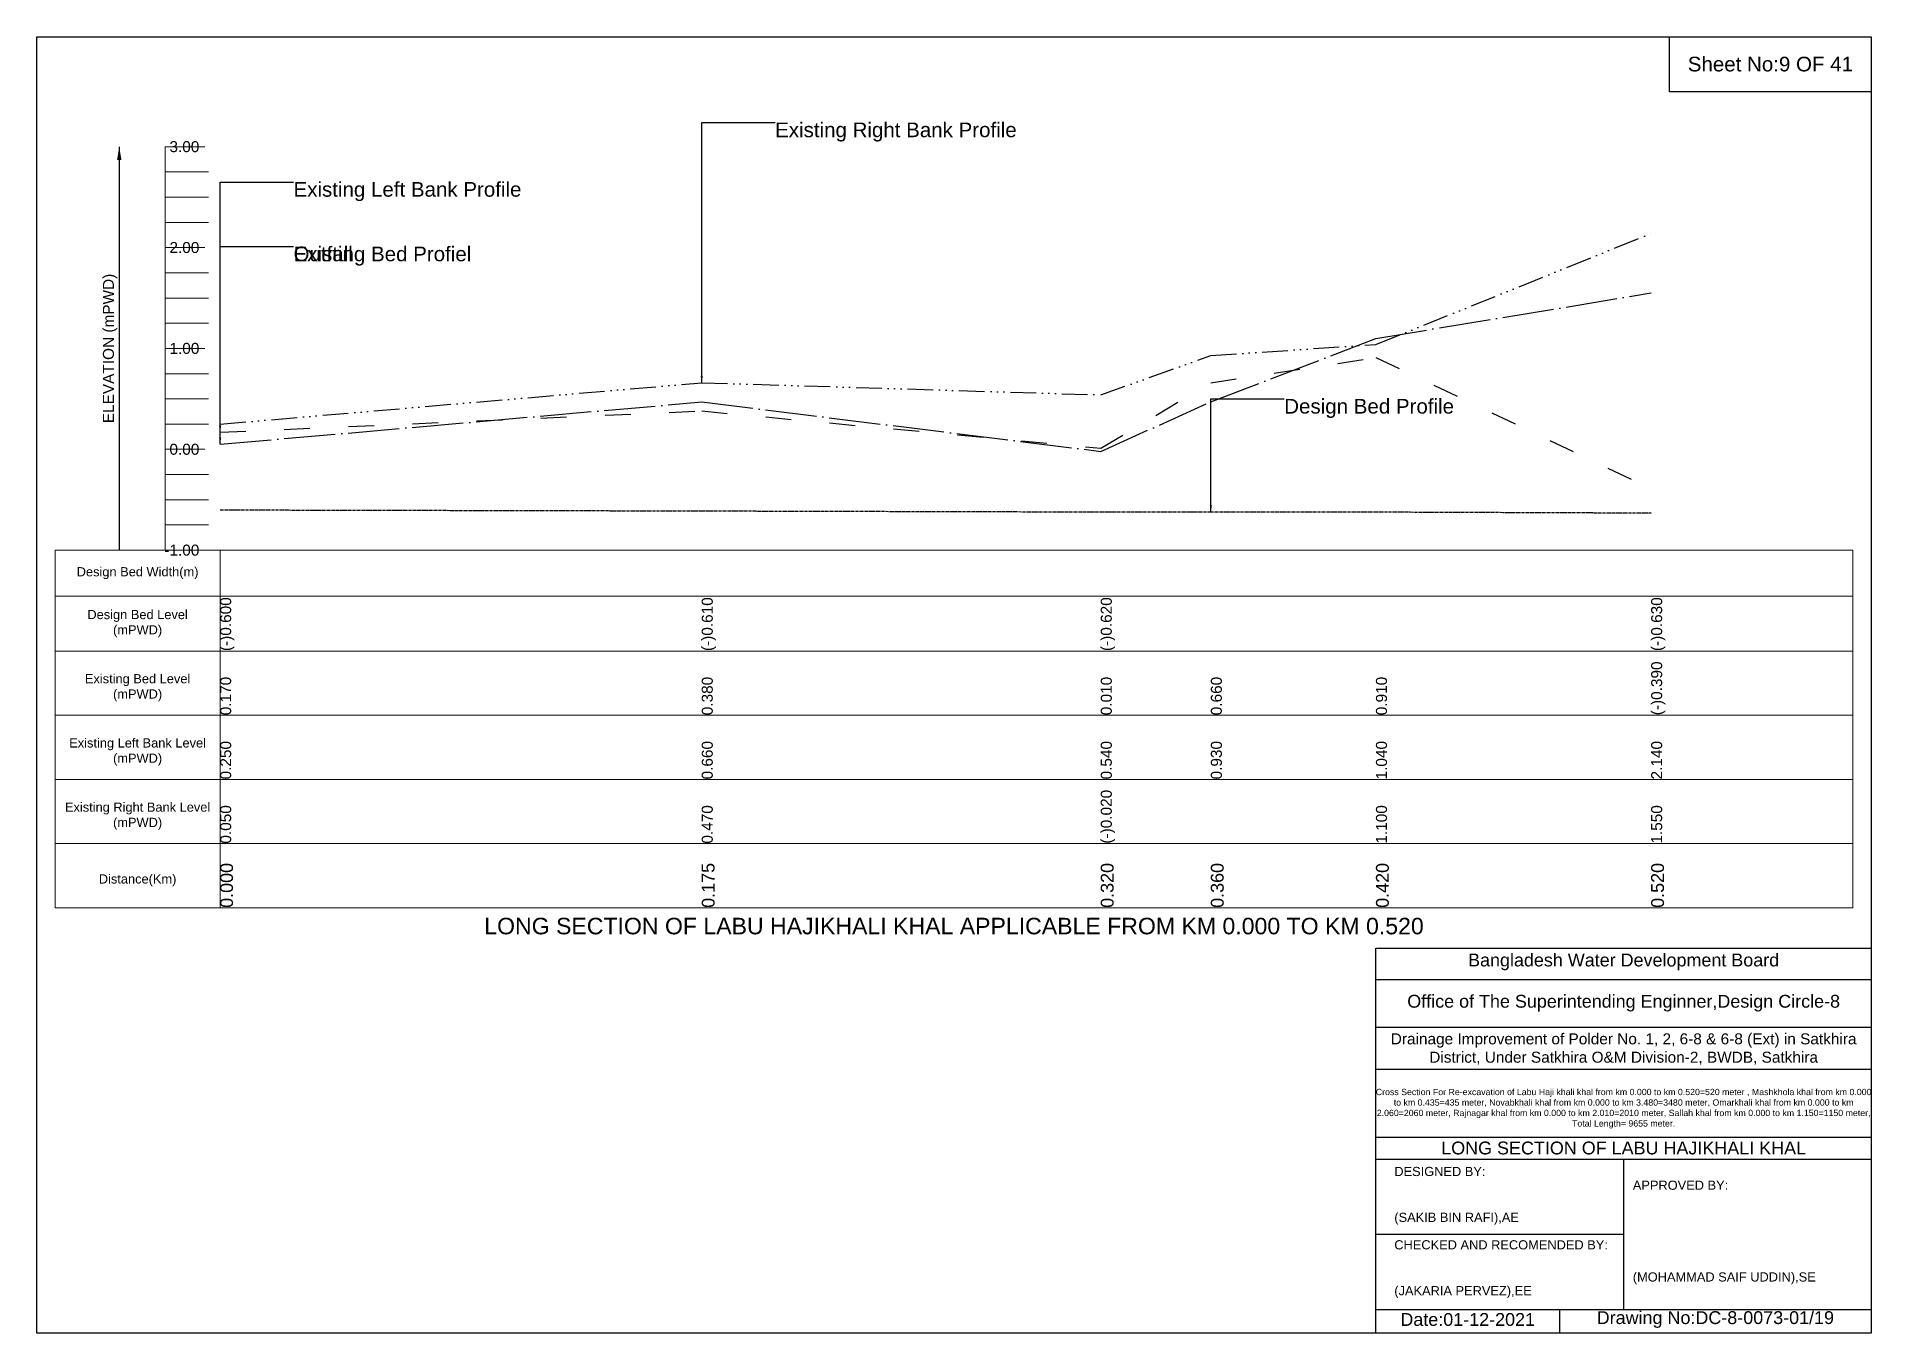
# Model space of a CAD drawing. Header units: inches. Extents: x 93000 to 506000, y -4242 to 0.
# Drawn here: x 180000 to 186000, y -4242 to 0 of the extents above; entities that cross this region are included whole.
import ezdxf

# ---------------------------------------------------------------- set-up
doc = ezdxf.new("R2010")
doc.units = ezdxf.units.IN
doc.header["$LTSCALE"] = 7
doc.header["$MEASUREMENT"] = 0
for name, pattern in [('ACAD_ISO03W100', [30, 12, -18]), ('ACAD_ISO04W100', [30, 24, -3, 0, -3]), ('ACAD_ISO14W100', [24, 12, -3, 0, -3, 0, -3, 0, -3]), ('CENTER', [2, 1.25, -0.25, 0.25, -0.25])]:
    doc.linetypes.add(name, pattern=pattern)
for name, color, linetype, lineweight in [('Design Bed Level Long Section', 7, 'CENTER', 25), ('Existing Bed Level for Long Section', 7, 'ACAD_ISO03W100', 25), ('Existing Left Bank of Long section', 7, 'ACAD_ISO04W100', 25), ('Existing Right Bank of Long Section', 7, 'ACAD_ISO14W100', 25), ('Long Section Border', 7, 'Continuous', 9), ('Long Section Labels', 7, 'Continuous', 9), ('Vscale for Long Section', 7, 'Continuous', 9)]:
    doc.layers.add(name, color=color, linetype=linetype, lineweight=lineweight)
doc.styles.get("Standard").update_dxf_attribs({"font": 'arial.ttf'})
doc.dimstyles.get("Standard").update_dxf_attribs({"dimtxt": 0.18, "dimasz": 0.18, "dimexe": 0.18, "dimexo": 0.0625, "dimgap": 0.09, "dimtad": 0, "dimtih": 1, "dimtoh": 1, "dimdec": 4, "dimzin": 0, "dimdsep": 46, "dimtxsty": 'Standard', "dimcen": 0.09, "dimadec": 0, "dimazin": 0, "dimtfac": 1, "dimtdec": 4, "dimtofl": 0, "dimtmove": 0, "dimatfit": 3, "dimfxl": 1, "dimtolj": 1, "dimtzin": 0, "dimarcsym": 0})

msp = doc.modelspace()

# ---------------------------------------------------------------- texts
at = {"attachment_point": 5}
for s, insert, char_height in [('Sheet No:9 OF 41', (185670, -90), 48), ('Bangladesh Water Development Board', (185190, -3027), 42), ('Office of The Superintending Enginner,Design Circle-8', (185190, -3162), 42)]:
    msp.add_mtext(s, dxfattribs=dict(at, insert=insert, char_height=char_height))
for s, insert, char_height, width, attachment_point in [('Drainage Improvement of Polder No. 1, 2, 6-8 & 6-8 (Ext) in Satkhira District, Under Satkhira O&M Division-2, BWDB, Satkhira', (185190, -3312), 36, 1680, 5), ('Cross Section For Re-excavation of Labu Haji khali khal from km 0.000 to km 0.520=520 meter , Mashkhola khal from km 0.000 to km 0.435=435 meter, Novabkhali khal from km 0.000 to km 3.480=3480 meter, Omarkhali khal from km 0.000 to km 2.060=2060 meter, Rajnagar khal from km 0.000 to km 2.010=2010 meter, Sallah khal from km 0.000 to km 1.150=1150 meter, Total Length= 9655 meter. ', (185190, -3507), 20.5611, 1620, 5), ('LONG SECTION OF LABU HAJIKHALI KHAL', (185190, -3636), 42, 1680, 5), ('DESIGNED BY:^J^J^J(SAKIB BIN RAFI),AE', (184440, -3792), 30, 840, 4), ('APPROVED BY:^J^J^J^J^J^J(MOHAMMAD SAIF UDDIN),SE', (185220, -3912), 30, 840, 4), ('CHECKED AND RECOMENDED BY:^J^J^J(JAKARIA PERVEZ),EE', (184440, -4032), 30, 840, 4), ('Date:01-12-2021', (184680, -4197), 42, 840, 5), ('Drawing No:DC-8-0073-01/19', (185490, -4197), 42, 1320, 5)]:
    msp.add_mtext(s, dxfattribs=dict(insert=insert, char_height=char_height, width=width, attachment_point=attachment_point))
at = {"layer": 'Long Section Border', "attachment_point": 5}
for s, insert, char_height in [('Design Bed Width(m)', (180330, -1755), 30), ('Design Bed Level^J(mPWD)', (180330, -1920), 30), ('Existing Bed Level^J(mPWD)', (180330, -2130), 30), ('Existing Left Bank Level^J(mPWD)', (180330, -2340), 30), ('Existing Right Bank Level^J(mPWD)', (180330, -2550), 30), ('Distance(Km)', (180330, -2760), 30), ('LONG SECTION OF LABU HAJIKHALI KHAL APPLICABLE FROM KM 0.000 TO KM 0.520', (183000, -2910), 54)]:
    msp.add_mtext(s, dxfattribs=dict(at, insert=insert, char_height=char_height))
at = {"layer": 'Long Section Labels', "char_height": 48, "attachment_point": 1}
for s, insert in [('Existing Right Bank Profile', (182415, -280.8)), ('Existing Left Bank Profile', (180840, -475.5)), ('Outfall', (180840, -686.7)), ('Existing Bed Profiel', (180840, -686.7)), ('Design Bed Profile', (184080, -1185))]:
    msp.add_mtext(s, dxfattribs=dict(at, insert=insert))
at = {"layer": 'Vscale for Long Section', "char_height": 36, "attachment_point": 6}
for s, insert in [('3.00', (180532, -360)), ('2.00', (180532, -690)), ('1.00', (180532, -1020)), ('0.00', (180532, -1350)), ('-1.00', (180532, -1680))]:
    msp.add_mtext(s, dxfattribs=dict(at, insert=insert))
at = {"layer": 'Vscale for Long Section', "rotation": 90}
for s, insert, char_height, attachment_point in [('ELEVATION (mPWD)', (180240, -1020), 36, 5), ('(-)0.600', (180600, -2010), 36, 1), ('(-)0.610', (182175, -2010), 36, 1), ('(-)0.620', (183480, -2010), 36, 1), ('(-)0.620', (183480, -2010), 36, 1), ('(-)0.620', (183480, -2010), 36, 1), ('(-)0.630', (185280, -2010), 36, 1), ('0.170', (180600, -2220), 36, 1), ('0.380', (182175, -2220), 36, 1), ('0.010', (183480, -2220), 36, 1), ('0.660', (183840, -2220), 36, 1), ('0.910', (184380, -2220), 36, 1), ('(-)0.390', (185280, -2220), 36, 1), ('0.250', (180600, -2430), 36, 1), ('0.660', (182175, -2430), 36, 1), ('0.540', (183480, -2430), 36, 1), ('0.930', (183840, -2430), 36, 1), ('1.040', (184380, -2430), 36, 1), ('2.140', (185280, -2430), 36, 1), ('0.050', (180600, -2640), 36, 1), ('0.470', (182175, -2640), 36, 1), ('0.470', (182175, -2640), 36, 1), ('(-)0.020', (183480, -2640), 36, 1), ('1.100', (184380, -2640), 36, 1), ('1.550', (185280, -2640), 36, 1), ('0.000', (180600, -2850), 42, 1), ('0.175', (182175, -2850), 42, 1), ('0.320', (183480, -2850), 42, 1), ('0.360', (183840, -2850), 42, 1), ('0.420', (184380, -2850), 42, 1), ('0.520', (185280, -2850), 42, 1)]:
    msp.add_mtext(s, dxfattribs=dict(at, insert=insert, char_height=char_height, attachment_point=attachment_point))

# ---------------------------------------------------------------- linework, layer by layer
for points in [[(180000, 0), (186000, 0), (186000, -4242), (180000, -4242)], [(185340, 0), (186000, 0), (186000, -180), (185340, -180)]]:
    msp.add_lwpolyline(points, close=True)
for points in [[(184380, -4242), (184380, -2982), (186000, -2982)], [(184380, -3084), (186000, -3084)], [(184380, -3240), (186000, -3240)], [(184380, -3378), (186000, -3378)], [(184380, -3600), (186000, -3600)], [(184380, -3672), (186000, -3672)], [(185190, -3672), (185190, -4164)], [(184380, -3918), (185190, -3918)], [(184380, -4164), (186000, -4164)], [(184980, -4164), (184980, -4242)]]:
    msp.add_lwpolyline(points)
at = {"layer": 'Design Bed Level Long Section'}
msp.add_lwpolyline([(180600, -1548), (182175, -1551.3), (183480, -1554.6), (183840, -1554.6), (184380, -1554.6), (185280, -1557.9)], dxfattribs=at)
at = {"layer": 'Existing Bed Level for Long Section'}
msp.add_lwpolyline([(180600, -1293.9), (182175, -1224.6), (183480, -1346.7), (183840, -1132.2), (184380, -1049.7), (185280, -1478.7)], dxfattribs=at)
at = {"layer": 'Existing Left Bank of Long section'}
msp.add_lwpolyline([(180600, -1333.5), (182175, -1194.9), (183480, -1356.6), (183840, -1194.9), (184380, -987), (185280, -838.5)], dxfattribs=at)
at = {"layer": 'Existing Right Bank of Long Section'}
msp.add_lwpolyline([(180600, -1267.5), (182175, -1132.2), (183480, -1171.8), (183840, -1043.1), (184380, -1006.8), (185280, -643.8)], dxfattribs=at)
at = {"layer": 'Long Section Border'}
msp.add_lwpolyline([(180060, -1680), (185940, -1680), (185940, -2850), (180060, -2850)], close=True, dxfattribs=at)
for points in [[(180600, -1680), (180600, -2850)], [(180060, -1830), (185940, -1830)], [(180060, -2010), (185940, -2010)], [(180060, -2220), (185940, -2220)], [(180060, -2430), (185940, -2430)], [(180060, -2640), (185940, -2640)]]:
    msp.add_lwpolyline(points, dxfattribs=at)
at = {"layer": 'Vscale for Long Section'}
for points in [[(180420, -1680), (180420, -1350), (180420, -1020), (180420, -690), (180420, -360)], [(180420, -360), (180550, -360)], [(180420, -442.5), (180562, -442.5)], [(180420, -525), (180562, -525)], [(180420, -607.5), (180562, -607.5)], [(180420, -690), (180550, -690)], [(180420, -772.5), (180562, -772.5)], [(180420, -855), (180562, -855)], [(180420, -937.5), (180562, -937.5)], [(180420, -1020), (180550, -1020)], [(180420, -1102.5), (180562, -1102.5)], [(180420, -1185), (180562, -1185)], [(180420, -1267.5), (180562, -1267.5)], [(180420, -1350), (180550, -1350)], [(180420, -1432.5), (180562, -1432.5)], [(180420, -1515), (180562, -1515)], [(180420, -1597.5), (180562, -1597.5)], [(180420, -1680), (180550, -1680)]]:
    msp.add_lwpolyline(points, dxfattribs=at)

msp.set_redraw_order([(e.dxf.handle, doc.entitydb.next_handle()) for e in msp.query("TEXT MTEXT ATTDEF DIMENSION ARC_DIMENSION")])  # texts and dimensions are drawn at this point

# ---------------------------------------------------------------- leaders
at = {"layer": 'Long Section Labels', "annotation_type": 0, "has_hookline": 1, "hookline_direction": 0}
for points, text_width in [([(182175, -1132.2), (182175, -280.8), (182414.9, -280.8)], 782), ([(180600, -1333.5), (180600, -475.5), (180839.9, -475.5)], 737.4), ([(180600, -1293.9), (180600, -686.7), (180839.9, -686.7)], 571.4), ([(180600, -1293.9), (180600, -686.7), (180839.9, -686.7)], 185.8), ([(183840, -1554.6), (183840, -1185), (184079.9, -1185)], 547.4)]:
    msp.add_leader(points, dimstyle='Standard', override={"dimasz": 21.6}, dxfattribs=dict(at, text_width=text_width))
at = {"layer": 'Vscale for Long Section'}
msp.add_leader([(180270, -360), (180270, -1680)], dimstyle='Standard', override={"dimasz": 43.2}, dxfattribs=at)

doc.saveas('drawing.dxf')
